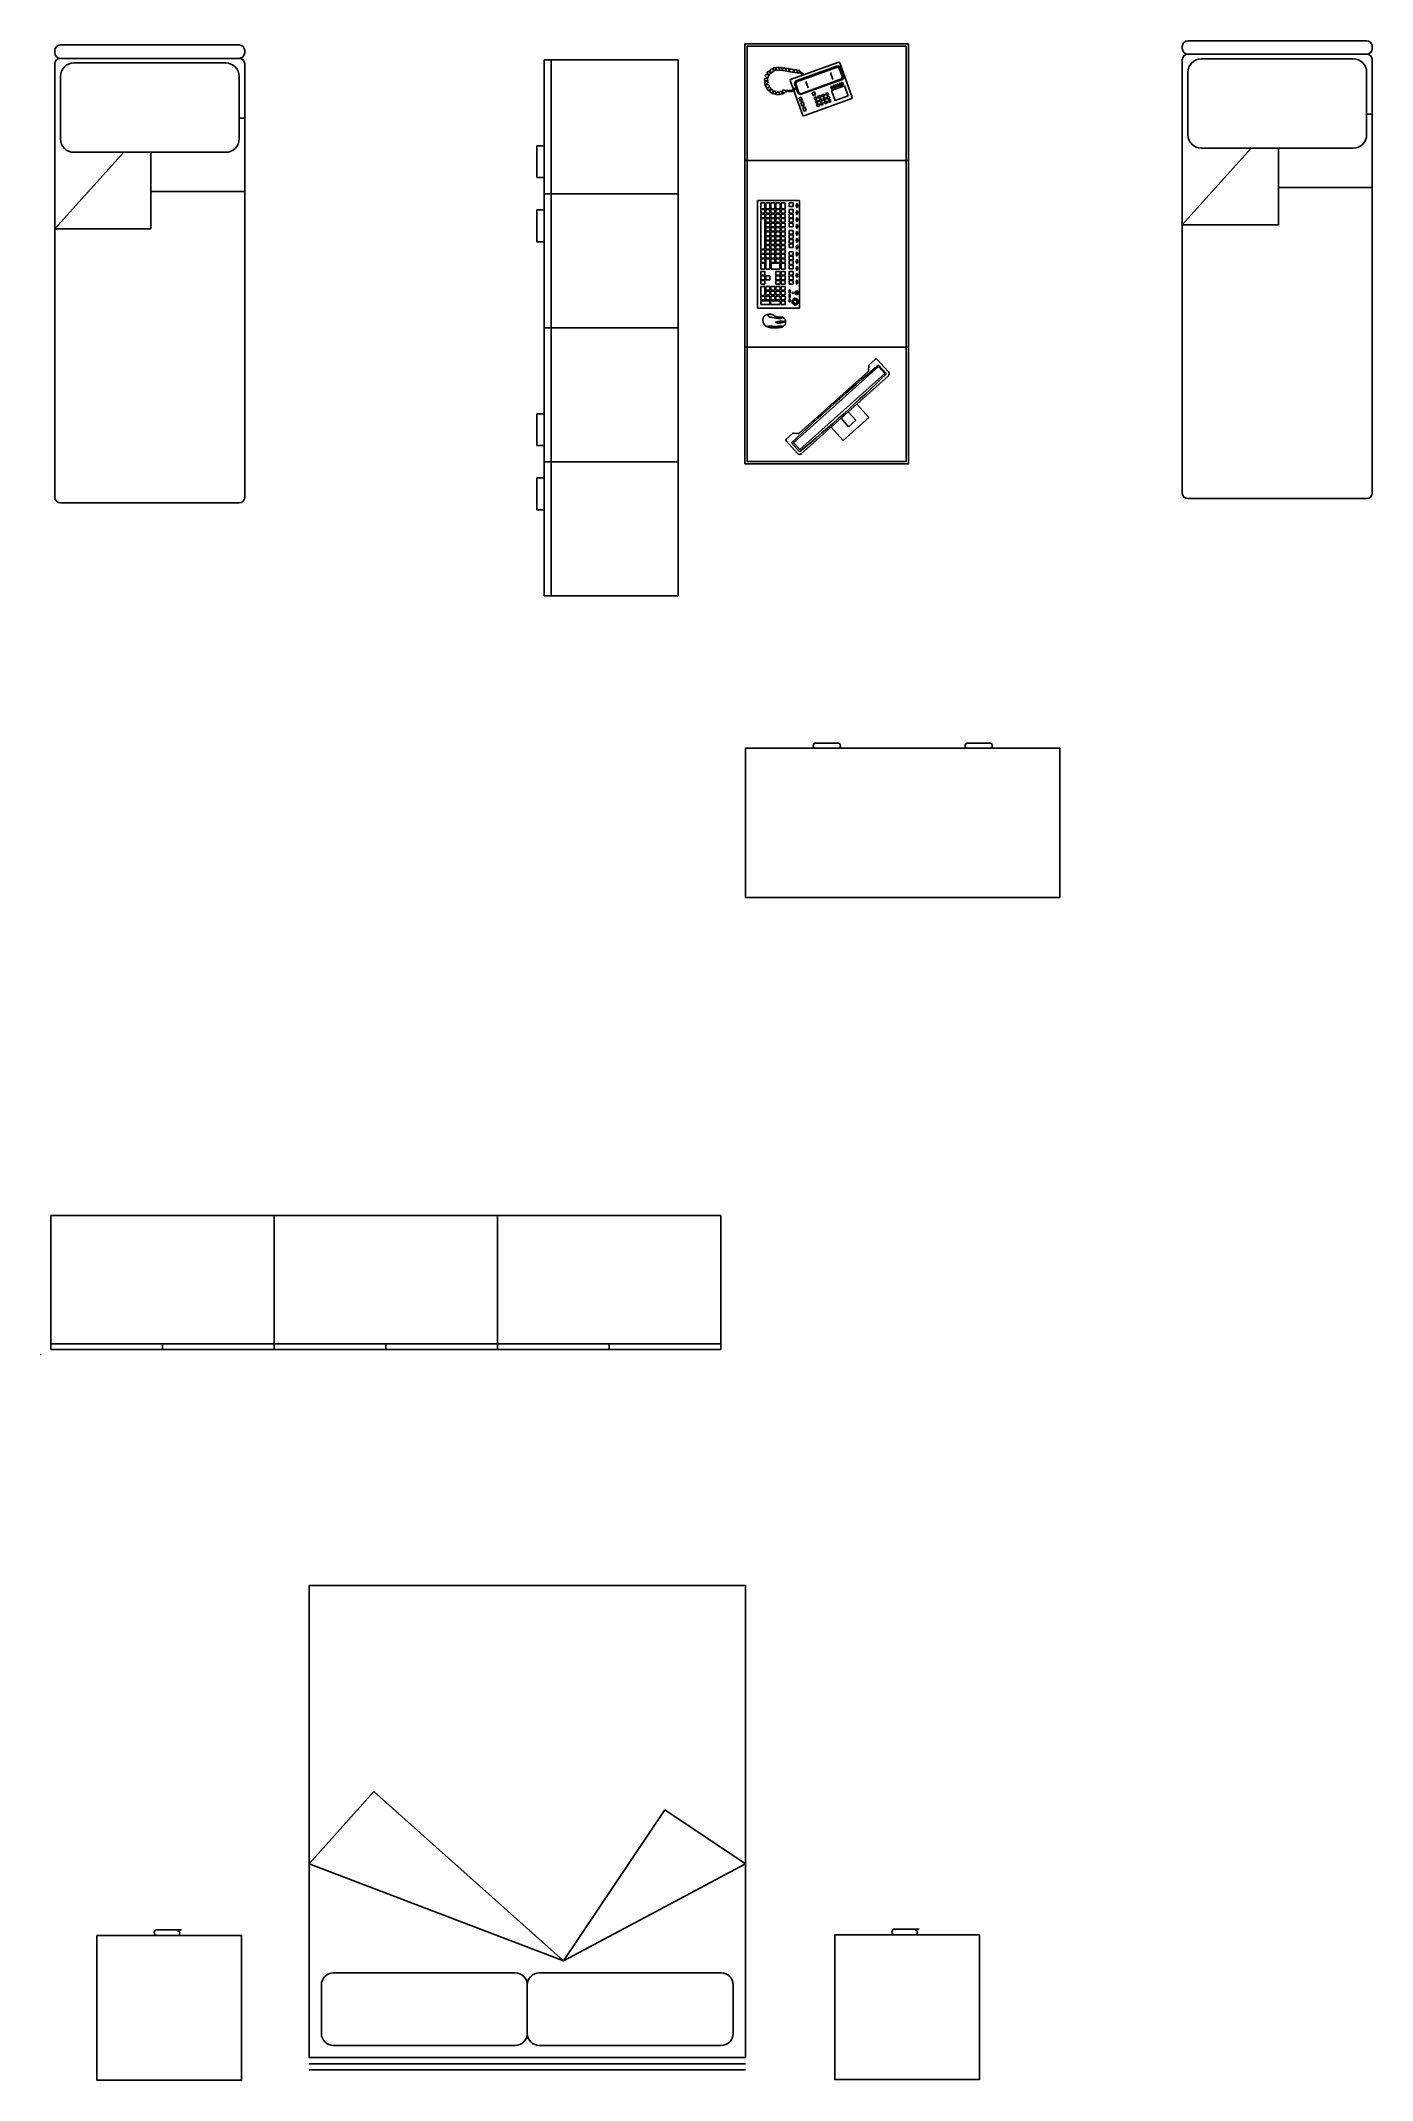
# Model space of a CAD drawing. Header units: centimetres. Extents: x 17625 to 18221, y 11227 to 12140.
import ezdxf

# ---------------------------------------------------------------- set-up
doc = ezdxf.new("R2010")
doc.units = ezdxf.units.CM
doc.header["$MEASUREMENT"] = 0
doc.layers.add('Layer1', color=6, linetype='Continuous')

# ---------------------------------------------------------------- blocks, each defined once
blk = doc.blocks.new('13')
for p, q in [((40, 0), (-40, 0)), ((-42.5, -2.5), (-42.5, -3.5)), ((-42.5, -202.5), (-42.5, -8.5)), ((40, -6), (-40, -6)), ((-34, -8.07), (34, -8.07)), ((42.5, -2.5), (42.5, -3.5)), ((42.5, -202.5), (42.5, -8.5)), ((-40, -42.07), (-40, -14.07)), ((40, -42.07), (40, -14.07)), ((40, -32.85), (42.5, -32.85)), ((-11.67, -48.07), (-42.5, -82.4)), ((-34, -48.07), (34, -48.07)), ((0.5, -48.07), (0.5, -82.4)), ((0.5, -65.63), (42.5, -65.63)), ((0.5, -65.63), (0.5, -65.63)), ((0.5, -65.63), (0.5, -65.63)), ((0.5, -65.63), (0.5, -65.63)), ((0.5, -65.63), (0.5, -65.63)), ((0.5, -65.63), (0.5, -65.63)), ((0.5, -65.63), (0.5, -65.63)), ((0.5, -65.63), (0.5, -65.63)), ((0.5, -65.63), (0.5, -65.63)), ((0.5, -65.63), (0.5, -65.63)), ((0.5, -65.63), (0.5, -65.63)), ((0.5, -65.63), (0.5, -65.63)), ((0.5, -65.63), (0.5, -65.63)), ((0.5, -65.63), (0.5, -65.63)), ((0.5, -65.63), (0.5, -65.63)), ((0.5, -65.63), (0.5, -65.63)), ((0.5, -65.63), (0.5, -65.63)), ((0.5, -65.63), (0.5, -65.63)), ((0.5, -65.63), (0.5, -65.63)), ((0.5, -65.63), (0.5, -65.63)), ((0.5, -65.63), (0.5, -65.63)), ((0.5, -65.63), (0.5, -65.63)), ((0.5, -65.63), (0.5, -65.63)), ((0.5, -65.63), (0.5, -65.63)), ((0.5, -65.63), (0.5, -65.63)), ((0.5, -65.63), (0.5, -65.63)), ((0.5, -65.63), (0.5, -65.63)), ((0.5, -65.63), (0.5, -65.63)), ((0.5, -65.63), (0.5, -65.63)), ((0.5, -65.63), (0.5, -65.63)), ((0.5, -65.63), (0.5, -65.63)), ((0.5, -65.63), (0.5, -65.63)), ((0.5, -65.63), (0.5, -65.63)), ((0.5, -65.63), (0.5, -65.63)), ((0.5, -65.63), (0.5, -65.63)), ((0.5, -65.63), (0.5, -65.63)), ((0.5, -65.63), (0.5, -65.63)), ((0.5, -65.63), (0.5, -65.63)), ((0.5, -65.63), (0.5, -65.63)), ((0.5, -65.63), (0.5, -65.63)), ((0.5, -65.63), (0.5, -65.63)), ((0.5, -65.63), (0.5, -65.63)), ((0.5, -65.63), (0.5, -65.63)), ((0.5, -65.63), (0.5, -65.63)), ((0.5, -65.63), (0.5, -65.63)), ((0.5, -65.63), (0.5, -65.63)), ((0.5, -65.63), (0.5, -65.63)), ((0.5, -65.63), (0.5, -65.63)), ((0.5, -65.63), (0.5, -65.63)), ((0.5, -65.63), (0.5, -65.63)), ((0.5, -65.63), (0.5, -65.63)), ((0.5, -65.63), (0.5, -65.63)), ((-42.5, -82.4), (0.5, -82.4)), ((40, -205), (-40, -205))]:
    blk.add_line(p, q)
for centre, radius, start, end in [((-40, -2.5), 2.5, 90, 180), ((40, -2.5), 2.5, 0, 90), ((-40, -3.5), 2.5, 180, 270), ((-40, -8.5), 2.5, 90, 180), ((-34, -14.07), 6, 90, 180), ((34, -14.07), 6, 0, 90), ((40, -3.5), 2.5, 270, 0), ((40, -8.5), 2.5, 0, 90), ((-34, -42.07), 6, 180, 270), ((34, -42.07), 6, 270, 0), ((0.5, -65.63), 0.00003, 0, 62.53417), ((0.5, -65.63), 0.00003, 62.53417, 180), ((0.5, -65.63), 0.00003, 180, 242.53417), ((0.5, -65.63), 0.00003, 242.53417, 0), ((0.5, -65.63), 0.00003, 242.53417, 0), ((0.5, -65.63), 0.00001, 180, 242.53417), ((0.5, -65.63), 0.00001, 242.53417, 0), ((0.5, -65.63), 0.00001, 0, 62.53417), ((0.5, -65.63), 0.00001, 62.53417, 180), ((0.5, -65.63), 0.00001, 242.53417, 0), ((0.5, -65.63), 0.00001, 180, 242.53417), ((0.5, -65.63), 0.00001, 242.53417, 0), ((0.5, -65.63), 0.00001, 180, 242.53417), ((0.5, -65.63), 0.00001, 242.53417, 0), ((0.5, -65.63), 0.00001, 0, 62.53417), ((0.5, -65.63), 0.00001, 0, 62.53417), ((0.5, -65.63), 0.00001, 0, 62.53417), ((0.5, -65.63), 0.00001, 62.53417, 180), ((0.5, -65.63), 0.00001, 0, 62.53417), ((0.5, -65.63), 0.00001, 62.53417, 180), ((0.5, -65.63), 0.00001, 90, 180), ((0.5, -65.63), 0.00001, 90, 180), ((0.5, -65.63), 0.00001, 0, 90), ((0.5, -65.63), 0.00001, 270, 0), ((0.5, -65.63), 0.00001, 180, 270), ((0.5, -65.63), 0.00001, 90, 180), ((0.5, -65.63), 0.00001, 0, 90), ((0.5, -65.63), 0.00001, 180, 270), ((0.5, -65.63), 0.00001, 270, 0), ((0.5, -65.63), 0.00001, 0, 90), ((0.5, -65.63), 0.00001, 270, 0), ((0.5, -65.63), 0.00001, 180, 270), ((0.5, -65.63), 0.00001, 90, 180), ((0.5, -65.63), 0.00001, 0, 90), ((0.5, -65.63), 0.00001, 90, 180), ((0.5, -65.63), 0.00001, 180, 270), ((0.5, -65.63), 0.00001, 270, 0), ((0.5, -65.63), 0.00001, 0, 90), ((-40, -202.5), 2.5, 180, 270), ((40, -202.5), 2.5, 270, 0)]:
    blk.add_arc(centre, radius, start, end)

msp = doc.modelspace()

# ---------------------------------------------------------------- hatches: boundary and pattern name
at = {"layer": 'Layer1'}
h = msp.add_hatch(color=256, dxfattribs=at)
edge = h.paths.add_edge_path()
edge.add_ellipse((17956.27, 12013.85), major_axis=(-0.767, -0.065), ratio=0.281582, start_angle=0, end_angle=360)

# ---------------------------------------------------------------- linework, layer by layer
for p, q in [((17910.51, 12131.33), (17850.51, 12131.33)), ((17850.51, 12131.33), (17850.51, 11891.33)), ((17910.51, 11891.33), (17910.51, 12131.33)), ((17950.55, 12121.17), (17949.78, 12120.24)), ((17968.66, 12118.73), (17967.61, 12121.63)), ((17979.74, 12122.44), (17978.62, 12125.54)), ((17940.32, 12086.21), (18013.49, 12086.21)), ((17850.51, 12071.33), (17910.51, 12071.33)), ((17964.8, 12068.23), (17945.99, 12068.23)), ((17945.99, 12068.23), (17945.99, 12020.14)), ((17949.24, 12067.23), (17947.43, 12067.23)), ((17947.43, 12067.23), (17947.43, 12064.56)), ((17947.43, 12064.56), (17949.24, 12064.56)), ((17949.24, 12064.22), (17947.43, 12064.22)), ((17947.43, 12064.22), (17947.43, 12062.55)), ((17947.43, 12062.55), (17949.24, 12062.55)), ((17949.24, 12064.56), (17949.24, 12067.23)), ((17949.24, 12062.55), (17949.24, 12064.22)), ((17951.5, 12067.23), (17949.7, 12067.23)), ((17949.7, 12067.23), (17949.7, 12064.56)), ((17949.7, 12064.56), (17951.5, 12064.56)), ((17951.5, 12064.22), (17949.7, 12064.22)), ((17949.7, 12064.22), (17949.7, 12062.55)), ((17949.7, 12062.55), (17951.5, 12062.55)), ((17951.5, 12064.56), (17951.5, 12067.23)), ((17951.5, 12062.55), (17951.5, 12064.22)), ((17953.77, 12067.23), (17951.96, 12067.23)), ((17951.96, 12067.23), (17951.96, 12064.56)), ((17951.96, 12064.56), (17953.77, 12064.56)), ((17953.77, 12064.22), (17951.96, 12064.22)), ((17951.96, 12064.22), (17951.96, 12062.55)), ((17951.96, 12062.55), (17953.77, 12062.55)), ((17953.77, 12064.56), (17953.77, 12067.23)), ((17953.77, 12062.55), (17953.77, 12064.22)), ((17956.03, 12067.23), (17954.22, 12067.23)), ((17954.22, 12067.23), (17954.22, 12064.56)), ((17954.22, 12064.56), (17956.03, 12064.56)), ((17956.03, 12064.22), (17954.22, 12064.22)), ((17954.22, 12064.22), (17954.22, 12062.55)), ((17954.22, 12062.55), (17956.03, 12062.55)), ((17956.03, 12064.56), (17956.03, 12067.23)), ((17956.03, 12062.55), (17956.03, 12064.22)), ((17958.29, 12067.23), (17956.48, 12067.23)), ((17956.48, 12067.23), (17956.48, 12064.56)), ((17956.48, 12064.56), (17958.29, 12064.56)), ((17958.29, 12064.22), (17956.48, 12064.22)), ((17956.48, 12064.22), (17956.48, 12062.55)), ((17956.48, 12062.55), (17958.29, 12062.55)), ((17958.29, 12064.56), (17958.29, 12067.23)), ((17958.29, 12062.55), (17958.29, 12064.22)), ((17961.91, 12067.23), (17960.1, 12067.23)), ((17960.1, 12067.23), (17960.1, 12065.56)), ((17960.1, 12065.56), (17961.91, 12065.56)), ((17961.91, 12064.22), (17960.1, 12064.22)), ((17960.1, 12064.22), (17960.1, 12062.55)), ((17960.1, 12062.55), (17961.91, 12062.55)), ((17961.91, 12065.56), (17961.91, 12067.23)), ((17961.91, 12062.55), (17961.91, 12064.22)), ((17964.8, 12020.14), (17964.8, 12068.23)), ((17949.24, 12062.22), (17947.43, 12062.22)), ((17947.43, 12062.22), (17947.43, 12060.55)), ((17947.43, 12060.55), (17949.24, 12060.55)), ((17949.24, 12060.21), (17947.43, 12060.21)), ((17947.43, 12060.21), (17947.43, 12046.52)), ((17949.24, 12060.55), (17949.24, 12062.22)), ((17949.24, 12046.52), (17949.24, 12060.21)), ((17951.5, 12062.22), (17949.7, 12062.22)), ((17949.7, 12062.22), (17949.7, 12060.55)), ((17949.7, 12060.55), (17951.5, 12060.55)), ((17951.5, 12060.21), (17949.7, 12060.21)), ((17949.7, 12060.21), (17949.7, 12058.54)), ((17949.7, 12058.54), (17951.5, 12058.54)), ((17951.5, 12058.21), (17949.7, 12058.21)), ((17949.7, 12058.21), (17949.7, 12056.54)), ((17949.7, 12056.54), (17951.5, 12056.54)), ((17951.5, 12056.21), (17949.7, 12056.21)), ((17949.7, 12056.21), (17949.7, 12054.54)), ((17949.7, 12054.54), (17951.5, 12054.54)), ((17951.5, 12054.2), (17949.7, 12054.2)), ((17949.7, 12054.2), (17949.7, 12052.53)), ((17951.5, 12060.55), (17951.5, 12062.22)), ((17951.5, 12058.54), (17951.5, 12060.21)), ((17951.5, 12056.54), (17951.5, 12058.21)), ((17951.5, 12054.54), (17951.5, 12056.21)), ((17951.5, 12052.53), (17951.5, 12054.2)), ((17953.77, 12062.22), (17951.96, 12062.22)), ((17951.96, 12062.22), (17951.96, 12060.55)), ((17951.96, 12060.55), (17953.77, 12060.55)), ((17953.77, 12060.21), (17951.96, 12060.21)), ((17951.96, 12060.21), (17951.96, 12058.54)), ((17951.96, 12058.54), (17953.77, 12058.54)), ((17953.77, 12058.21), (17951.96, 12058.21)), ((17951.96, 12058.21), (17951.96, 12056.54)), ((17951.96, 12056.54), (17953.77, 12056.54)), ((17953.77, 12056.21), (17951.96, 12056.21)), ((17951.96, 12056.21), (17951.96, 12054.54)), ((17951.96, 12054.54), (17953.77, 12054.54)), ((17953.77, 12054.2), (17951.96, 12054.2)), ((17951.96, 12054.2), (17951.96, 12052.53)), ((17953.77, 12060.55), (17953.77, 12062.22)), ((17953.77, 12058.54), (17953.77, 12060.21)), ((17953.77, 12056.54), (17953.77, 12058.21)), ((17953.77, 12054.54), (17953.77, 12056.21)), ((17953.77, 12052.53), (17953.77, 12054.2)), ((17956.03, 12062.22), (17954.22, 12062.22)), ((17954.22, 12062.22), (17954.22, 12060.55)), ((17954.22, 12060.55), (17956.03, 12060.55)), ((17956.03, 12060.21), (17954.22, 12060.21)), ((17954.22, 12060.21), (17954.22, 12058.54)), ((17954.22, 12058.54), (17956.03, 12058.54)), ((17956.03, 12058.21), (17954.22, 12058.21)), ((17954.22, 12058.21), (17954.22, 12056.54)), ((17954.22, 12056.54), (17956.03, 12056.54)), ((17956.03, 12056.21), (17954.22, 12056.21)), ((17954.22, 12056.21), (17954.22, 12054.54)), ((17954.22, 12054.54), (17956.03, 12054.54)), ((17956.03, 12054.2), (17954.22, 12054.2)), ((17954.22, 12054.2), (17954.22, 12052.53)), ((17956.03, 12060.55), (17956.03, 12062.22)), ((17956.03, 12058.54), (17956.03, 12060.21)), ((17956.03, 12056.54), (17956.03, 12058.21)), ((17956.03, 12054.54), (17956.03, 12056.21)), ((17956.03, 12052.53), (17956.03, 12054.2)), ((17958.29, 12062.22), (17956.48, 12062.22)), ((17956.48, 12062.22), (17956.48, 12060.55)), ((17956.48, 12060.55), (17958.29, 12060.55)), ((17958.29, 12060.21), (17956.48, 12060.21)), ((17956.48, 12060.21), (17956.48, 12058.54)), ((17956.48, 12058.54), (17958.29, 12058.54)), ((17958.29, 12058.21), (17956.48, 12058.21)), ((17956.48, 12058.21), (17956.48, 12056.54)), ((17956.48, 12056.54), (17958.29, 12056.54)), ((17958.29, 12056.21), (17956.48, 12056.21)), ((17956.48, 12056.21), (17956.48, 12054.54)), ((17956.48, 12054.54), (17958.29, 12054.54)), ((17958.29, 12054.2), (17956.48, 12054.2)), ((17956.48, 12054.2), (17956.48, 12052.53)), ((17958.29, 12060.55), (17958.29, 12062.22)), ((17958.29, 12058.54), (17958.29, 12060.21)), ((17958.29, 12056.54), (17958.29, 12058.21)), ((17958.29, 12054.54), (17958.29, 12056.21)), ((17958.29, 12052.53), (17958.29, 12054.2)), ((17961.91, 12062.22), (17960.1, 12062.22)), ((17960.1, 12062.22), (17960.1, 12060.55)), ((17960.1, 12060.55), (17961.91, 12060.55)), ((17961.91, 12060.21), (17960.1, 12060.21)), ((17960.1, 12060.21), (17960.1, 12058.54)), ((17960.1, 12058.54), (17961.91, 12058.54)), ((17961.91, 12058.21), (17960.1, 12058.21)), ((17960.1, 12058.21), (17960.1, 12056.54)), ((17960.1, 12056.54), (17961.91, 12056.54)), ((17961.91, 12054.87), (17960.1, 12054.87)), ((17960.1, 12054.87), (17960.1, 12053.2)), ((17961.91, 12060.55), (17961.91, 12062.22)), ((17961.91, 12058.54), (17961.91, 12060.21)), ((17961.91, 12056.54), (17961.91, 12058.21)), ((17961.91, 12053.2), (17961.91, 12054.87)), ((17947.43, 12046.52), (17949.24, 12046.52)), ((17949.24, 12046.19), (17947.43, 12046.19)), ((17947.43, 12046.19), (17947.43, 12044.52)), ((17947.43, 12044.52), (17949.24, 12044.52)), ((17949.24, 12044.19), (17947.43, 12044.19)), ((17947.43, 12044.19), (17947.43, 12042.52)), ((17949.24, 12044.52), (17949.24, 12046.19)), ((17949.24, 12042.52), (17949.24, 12044.19)), ((17949.7, 12052.53), (17951.5, 12052.53)), ((17951.5, 12052.2), (17949.7, 12052.2)), ((17949.7, 12052.2), (17949.7, 12050.53)), ((17949.7, 12050.53), (17951.5, 12050.53)), ((17951.5, 12050.2), (17949.7, 12050.2)), ((17949.7, 12050.2), (17949.7, 12048.53)), ((17949.7, 12048.53), (17951.5, 12048.53)), ((17951.5, 12048.19), (17949.7, 12048.19)), ((17949.7, 12048.19), (17949.7, 12046.52)), ((17949.7, 12046.52), (17951.5, 12046.52)), ((17951.5, 12046.19), (17949.7, 12046.19)), ((17949.7, 12046.19), (17949.7, 12044.52)), ((17949.7, 12044.52), (17951.5, 12044.52)), ((17951.5, 12044.19), (17949.7, 12044.19)), ((17949.7, 12044.19), (17949.7, 12042.52)), ((17951.5, 12050.53), (17951.5, 12052.2)), ((17951.5, 12048.53), (17951.5, 12050.2)), ((17951.5, 12046.52), (17951.5, 12048.19)), ((17951.5, 12044.52), (17951.5, 12046.19)), ((17951.5, 12042.52), (17951.5, 12044.19)), ((17951.96, 12052.53), (17953.77, 12052.53)), ((17953.77, 12052.2), (17951.96, 12052.2)), ((17951.96, 12052.2), (17951.96, 12050.53)), ((17951.96, 12050.53), (17953.77, 12050.53)), ((17953.77, 12050.2), (17951.96, 12050.2)), ((17951.96, 12050.2), (17951.96, 12048.53)), ((17951.96, 12048.53), (17953.77, 12048.53)), ((17953.77, 12048.19), (17951.96, 12048.19)), ((17951.96, 12048.19), (17951.96, 12046.52)), ((17951.96, 12046.52), (17953.77, 12046.52)), ((17953.77, 12046.19), (17951.96, 12046.19)), ((17951.96, 12046.19), (17951.96, 12044.52)), ((17951.96, 12044.52), (17953.77, 12044.52)), ((17953.77, 12044.19), (17951.96, 12044.19)), ((17951.96, 12044.19), (17951.96, 12042.52)), ((17953.77, 12050.53), (17953.77, 12052.2)), ((17953.77, 12048.53), (17953.77, 12050.2)), ((17953.77, 12046.52), (17953.77, 12048.19)), ((17953.77, 12044.52), (17953.77, 12046.19)), ((17953.77, 12042.52), (17953.77, 12044.19)), ((17954.22, 12052.53), (17956.03, 12052.53)), ((17956.03, 12052.2), (17954.22, 12052.2)), ((17954.22, 12052.2), (17954.22, 12050.53)), ((17954.22, 12050.53), (17956.03, 12050.53)), ((17956.03, 12050.2), (17954.22, 12050.2)), ((17954.22, 12050.2), (17954.22, 12048.53)), ((17954.22, 12048.53), (17956.03, 12048.53)), ((17956.03, 12048.19), (17954.22, 12048.19)), ((17954.22, 12048.19), (17954.22, 12046.52)), ((17954.22, 12046.52), (17956.03, 12046.52)), ((17956.03, 12046.19), (17954.22, 12046.19)), ((17954.22, 12046.19), (17954.22, 12044.52)), ((17954.22, 12044.52), (17956.03, 12044.52)), ((17956.03, 12044.19), (17954.22, 12044.19)), ((17954.22, 12044.19), (17954.22, 12042.52)), ((17956.03, 12050.53), (17956.03, 12052.2)), ((17956.03, 12048.53), (17956.03, 12050.2)), ((17956.03, 12046.52), (17956.03, 12048.19)), ((17956.03, 12044.52), (17956.03, 12046.19)), ((17956.03, 12042.52), (17956.03, 12044.19)), ((17956.48, 12052.53), (17958.29, 12052.53)), ((17958.29, 12052.2), (17956.48, 12052.2)), ((17956.48, 12052.2), (17956.48, 12050.53)), ((17956.48, 12050.53), (17958.29, 12050.53)), ((17958.29, 12050.2), (17956.48, 12050.2)), ((17956.48, 12050.2), (17956.48, 12048.53)), ((17956.48, 12048.53), (17958.29, 12048.53)), ((17958.29, 12048.19), (17956.48, 12048.19)), ((17956.48, 12048.19), (17956.48, 12046.52)), ((17956.48, 12046.52), (17958.29, 12046.52)), ((17958.29, 12046.19), (17956.48, 12046.19)), ((17956.48, 12046.19), (17956.48, 12044.52)), ((17956.48, 12044.52), (17958.29, 12044.52)), ((17958.29, 12044.19), (17956.48, 12044.19)), ((17956.48, 12044.19), (17956.48, 12042.52)), ((17958.29, 12050.53), (17958.29, 12052.2)), ((17958.29, 12048.53), (17958.29, 12050.2)), ((17958.29, 12046.52), (17958.29, 12048.19)), ((17958.29, 12044.52), (17958.29, 12046.19)), ((17958.29, 12042.52), (17958.29, 12044.19)), ((17960.1, 12053.2), (17961.91, 12053.2)), ((17961.91, 12052.87), (17960.1, 12052.87)), ((17960.1, 12052.87), (17960.1, 12051.2)), ((17960.1, 12051.2), (17961.91, 12051.2)), ((17961.91, 12050.86), (17960.1, 12050.86)), ((17960.1, 12050.86), (17960.1, 12049.19)), ((17960.1, 12049.19), (17961.91, 12049.19)), ((17961.91, 12048.86), (17960.1, 12048.86)), ((17960.1, 12048.86), (17960.1, 12047.19)), ((17960.1, 12047.19), (17961.91, 12047.19)), ((17961.91, 12045.35), (17960.1, 12045.35)), ((17960.1, 12045.35), (17960.1, 12043.69)), ((17961.91, 12051.2), (17961.91, 12052.87)), ((17961.91, 12049.19), (17961.91, 12050.86)), ((17961.91, 12047.19), (17961.91, 12048.86)), ((17961.91, 12043.69), (17961.91, 12045.35)), ((17947.43, 12042.52), (17949.24, 12042.52)), ((17949.24, 12042.18), (17947.43, 12042.18)), ((17947.43, 12042.18), (17947.43, 12040.51)), ((17947.43, 12040.51), (17949.24, 12040.51)), ((17949.24, 12040.18), (17947.43, 12040.18)), ((17947.43, 12040.18), (17947.43, 12037.51)), ((17947.43, 12037.51), (17949.24, 12037.51)), ((17949.24, 12036.51), (17947.43, 12036.51)), ((17947.43, 12036.51), (17947.43, 12034.84)), ((17949.24, 12040.51), (17949.24, 12042.18)), ((17949.24, 12037.51), (17949.24, 12040.18)), ((17949.24, 12034.84), (17949.24, 12036.51)), ((17949.7, 12042.52), (17951.5, 12042.52)), ((17951.53, 12042.18), (17949.73, 12042.18)), ((17949.73, 12042.18), (17949.73, 12037.51)), ((17949.73, 12037.51), (17951.53, 12037.51)), ((17951.53, 12037.51), (17951.53, 12042.18)), ((17951.96, 12042.52), (17953.77, 12042.52)), ((17953.77, 12042.18), (17951.96, 12042.18)), ((17951.96, 12042.18), (17951.96, 12040.51)), ((17951.96, 12040.51), (17953.77, 12040.51)), ((17956, 12040.18), (17952.02, 12040.18)), ((17952.02, 12040.18), (17952.02, 12037.51)), ((17952.02, 12037.51), (17956, 12037.51)), ((17953.77, 12040.51), (17953.77, 12042.18)), ((17954.22, 12042.52), (17956.03, 12042.52)), ((17956.03, 12042.18), (17954.22, 12042.18)), ((17954.22, 12042.18), (17954.22, 12040.51)), ((17954.22, 12040.51), (17956.03, 12040.51)), ((17956.03, 12036.51), (17954.22, 12036.51)), ((17954.22, 12036.51), (17954.22, 12034.84)), ((17956, 12037.51), (17956, 12040.18)), ((17956.03, 12040.51), (17956.03, 12042.18)), ((17956.03, 12034.84), (17956.03, 12036.51)), ((17956.48, 12042.52), (17958.29, 12042.52)), ((17958.29, 12042.18), (17956.48, 12042.18)), ((17956.48, 12042.18), (17956.48, 12040.51)), ((17956.48, 12040.51), (17958.29, 12040.51)), ((17958.29, 12040.18), (17956.48, 12040.18)), ((17956.48, 12040.18), (17956.48, 12037.51)), ((17956.48, 12037.51), (17958.29, 12037.51)), ((17958.29, 12036.51), (17956.48, 12036.51)), ((17956.48, 12036.51), (17956.48, 12034.84)), ((17958.29, 12040.51), (17958.29, 12042.18)), ((17958.29, 12037.51), (17958.29, 12040.18)), ((17958.29, 12034.84), (17958.29, 12036.51)), ((17960.1, 12043.69), (17961.91, 12043.69)), ((17961.91, 12043.35), (17960.1, 12043.35)), ((17960.1, 12043.35), (17960.1, 12041.68)), ((17960.1, 12041.68), (17961.91, 12041.68)), ((17961.91, 12041.35), (17960.1, 12041.35)), ((17960.1, 12041.35), (17960.1, 12039.68)), ((17960.1, 12039.68), (17961.91, 12039.68)), ((17961.91, 12039.34), (17960.1, 12039.34)), ((17960.1, 12039.34), (17960.1, 12037.67)), ((17960.1, 12037.67), (17961.91, 12037.67)), ((17961.91, 12036.51), (17960.1, 12036.51)), ((17960.1, 12036.51), (17960.1, 12034.84)), ((17961.91, 12041.68), (17961.91, 12043.35)), ((17961.91, 12039.68), (17961.91, 12041.35)), ((17961.91, 12037.67), (17961.91, 12039.34)), ((17961.91, 12034.84), (17961.91, 12036.51)), ((17947.43, 12034.84), (17949.24, 12034.84)), ((17949.24, 12034.5), (17947.43, 12034.5)), ((17947.43, 12034.5), (17947.43, 12032.83)), ((17947.43, 12032.83), (17949.24, 12032.83)), ((17949.24, 12032.5), (17947.43, 12032.5)), ((17947.43, 12032.5), (17947.43, 12030.83)), ((17947.43, 12030.83), (17949.24, 12030.83)), ((17949.24, 12029.83), (17947.43, 12029.83)), ((17947.43, 12029.83), (17947.43, 12025.82)), ((17949.24, 12032.83), (17949.24, 12034.5)), ((17949.24, 12030.83), (17949.24, 12032.5)), ((17949.24, 12025.82), (17949.24, 12029.83)), ((17951.5, 12034.5), (17949.7, 12034.5)), ((17949.7, 12034.5), (17949.7, 12032.83)), ((17949.7, 12032.83), (17951.5, 12032.83)), ((17951.5, 12029.83), (17949.7, 12029.83)), ((17949.7, 12029.83), (17949.7, 12028.16)), ((17949.7, 12028.16), (17951.5, 12028.16)), ((17951.5, 12027.66), (17949.7, 12027.66)), ((17949.7, 12027.66), (17949.7, 12025.99)), ((17949.7, 12025.99), (17951.5, 12025.99)), ((17951.5, 12032.83), (17951.5, 12034.5)), ((17951.5, 12028.16), (17951.5, 12029.83)), ((17951.5, 12025.99), (17951.5, 12027.66)), ((17953.77, 12029.83), (17951.96, 12029.83)), ((17951.96, 12029.83), (17951.96, 12028.16)), ((17951.96, 12028.16), (17953.77, 12028.16)), ((17953.77, 12027.66), (17951.96, 12027.66)), ((17951.96, 12027.66), (17951.96, 12025.99)), ((17951.96, 12025.99), (17953.77, 12025.99)), ((17953.77, 12028.16), (17953.77, 12029.83)), ((17953.77, 12025.99), (17953.77, 12027.66)), ((17954.22, 12034.84), (17956.03, 12034.84)), ((17956.03, 12034.5), (17954.22, 12034.5)), ((17954.22, 12034.5), (17954.22, 12032.83)), ((17954.22, 12032.83), (17956.03, 12032.83)), ((17956.03, 12032.5), (17954.22, 12032.5)), ((17954.22, 12032.5), (17954.22, 12030.83)), ((17954.22, 12030.83), (17956.03, 12030.83)), ((17956.03, 12029.83), (17954.22, 12029.83)), ((17954.22, 12029.83), (17954.22, 12028.16)), ((17954.22, 12028.16), (17956.03, 12028.16)), ((17956.03, 12027.66), (17954.22, 12027.66)), ((17954.22, 12027.66), (17954.22, 12025.99)), ((17954.22, 12025.99), (17956.03, 12025.99)), ((17956.03, 12032.83), (17956.03, 12034.5)), ((17956.03, 12030.83), (17956.03, 12032.5)), ((17956.03, 12028.16), (17956.03, 12029.83)), ((17956.03, 12025.99), (17956.03, 12027.66)), ((17956.48, 12034.84), (17958.29, 12034.84)), ((17958.29, 12034.5), (17956.48, 12034.5)), ((17956.48, 12034.5), (17956.48, 12032.83)), ((17956.48, 12032.83), (17958.29, 12032.83)), ((17958.29, 12032.5), (17956.48, 12032.5)), ((17956.48, 12032.5), (17956.48, 12030.83)), ((17956.48, 12030.83), (17958.29, 12030.83)), ((17958.29, 12029.83), (17956.48, 12029.83)), ((17956.48, 12029.83), (17956.48, 12028.16)), ((17956.48, 12028.16), (17958.29, 12028.16)), ((17958.29, 12027.66), (17956.48, 12027.66)), ((17956.48, 12027.66), (17956.48, 12025.99)), ((17956.48, 12025.99), (17958.29, 12025.99)), ((17958.29, 12032.83), (17958.29, 12034.5)), ((17958.29, 12030.83), (17958.29, 12032.5)), ((17958.29, 12028.16), (17958.29, 12029.83)), ((17958.29, 12025.99), (17958.29, 12027.66)), ((17960.1, 12034.84), (17961.91, 12034.84)), ((17961.91, 12034.5), (17960.1, 12034.5)), ((17960.1, 12034.5), (17960.1, 12032.83)), ((17960.1, 12032.83), (17961.91, 12032.83)), ((17961.91, 12032.5), (17960.1, 12032.5)), ((17960.1, 12032.5), (17960.1, 12030.83)), ((17960.1, 12030.83), (17961.91, 12030.83)), ((17960.56, 12028.26), (17960.2, 12028.26)), ((17960.2, 12028.26), (17960.2, 12026.93)), ((17960.2, 12026.93), (17960.56, 12026.93)), ((17960.56, 12026.26), (17960.2, 12026.26)), ((17960.2, 12026.26), (17960.2, 12024.92)), ((17960.56, 12026.93), (17960.56, 12028.26)), ((17960.56, 12024.92), (17960.56, 12026.26)), ((17961.91, 12032.83), (17961.91, 12034.5)), ((17961.91, 12030.83), (17961.91, 12032.5)), ((17962.71, 12027.04), (17963.13, 12027.75)), ((17962.71, 12026.9), (17963.13, 12026.2)), ((17963.39, 12027.68), (17963.39, 12026.27)), ((17963.63, 12027.67), (17963.63, 12026.26)), ((17964.31, 12027.03), (17963.89, 12027.74)), ((17964.31, 12026.89), (17963.89, 12026.19)), ((17945.99, 12020.14), (17964.8, 12020.14)), ((17947.43, 12025.82), (17949.24, 12025.82)), ((17949.24, 12025.49), (17947.43, 12025.49)), ((17947.43, 12025.49), (17947.43, 12023.82)), ((17947.43, 12023.82), (17949.24, 12023.82)), ((17951.41, 12023.32), (17947.43, 12023.32)), ((17947.43, 12023.32), (17947.43, 12021.65)), ((17947.43, 12021.65), (17951.41, 12021.65)), ((17949.24, 12023.82), (17949.24, 12025.49)), ((17951.5, 12025.49), (17949.7, 12025.49)), ((17949.7, 12025.49), (17949.7, 12023.82)), ((17949.7, 12023.82), (17951.5, 12023.82)), ((17951.41, 12021.65), (17951.41, 12023.32)), ((17951.5, 12023.82), (17951.5, 12025.49)), ((17956.03, 12023.32), (17951.78, 12023.32)), ((17951.78, 12023.32), (17951.78, 12021.65)), ((17951.78, 12021.65), (17956.03, 12021.65)), ((17953.77, 12025.49), (17951.96, 12025.49)), ((17951.96, 12025.49), (17951.96, 12023.82)), ((17951.96, 12023.82), (17953.77, 12023.82)), ((17953.77, 12023.82), (17953.77, 12025.49)), ((17956.03, 12025.49), (17954.22, 12025.49)), ((17954.22, 12025.49), (17954.22, 12023.82)), ((17954.22, 12023.82), (17956.03, 12023.82)), ((17956.03, 12023.82), (17956.03, 12025.49)), ((17956.03, 12021.65), (17956.03, 12023.32)), ((17958.29, 12025.49), (17956.48, 12025.49)), ((17956.48, 12025.49), (17956.48, 12023.82)), ((17956.48, 12023.82), (17958.29, 12023.82)), ((17958.29, 12023.32), (17956.48, 12023.32)), ((17956.48, 12023.32), (17956.48, 12021.65)), ((17956.48, 12021.65), (17958.29, 12021.65)), ((17958.29, 12023.82), (17958.29, 12025.49)), ((17958.29, 12021.65), (17958.29, 12023.32)), ((17960.2, 12024.92), (17960.56, 12024.92)), ((17960.56, 12024.25), (17960.2, 12024.25)), ((17960.2, 12024.25), (17960.2, 12022.92)), ((17960.2, 12022.92), (17960.56, 12022.92)), ((17960.56, 12022.92), (17960.56, 12024.25)), ((17961.69, 12023.82), (17961.68, 12023.82)), ((17961.69, 12022.17), (17961.68, 12022.17)), ((17962, 12021.84), (17962, 12021.83)), ((17963.66, 12021.84), (17963.66, 12021.83)), ((17964.01, 12023.83), (17964.02, 12023.83)), ((17964.01, 12022.17), (17964.02, 12022.17)), ((17850.51, 12011.33), (17910.51, 12011.33)), ((17940.32, 12002.58), (18013.49, 12002.58)), ((17964.58, 11964.14), (17995.45, 11991.78)), ((17995.76, 11994.3), (17995.63, 11992.16)), ((17998.76, 11997.2), (17995.94, 11994.68)), ((18004.6, 11991.51), (17999.54, 11997.16)), ((17961.64, 11963.97), (17958.82, 11961.45)), ((17962.04, 11964.11), (17964.19, 11964)), ((17958.78, 11960.67), (17963.83, 11955)), ((17850.51, 11951.33), (17910.51, 11951.33)), ((17850.51, 11891.33), (17910.51, 11891.33)), ((17972.05, 11825.35), (17981.87, 11825.35)), ((18049.85, 11825.35), (18040.02, 11825.35)), ((17972.05, 11823.01), (17981.87, 11823.01)), ((18049.85, 11823.01), (18040.02, 11823.01)), ((17629.58, 11613.87), (17929.58, 11613.87)), ((17629.58, 11553.87), (17629.58, 11613.87)), ((17729.58, 11553.87), (17729.58, 11613.87)), ((17829.58, 11553.87), (17829.58, 11613.87)), ((17929.58, 11553.87), (17929.58, 11613.87)), ((17625.14, 11551.52), (17625.14, 11551.52)), ((17625.14, 11551.52), (17625.14, 11551.52)), ((17625.14, 11551.52), (17625.14, 11551.52)), ((17625.14, 11551.52), (17625.14, 11551.52)), ((17625.14, 11551.52), (17625.14, 11551.52)), ((17625.14, 11551.52), (17625.14, 11551.52)), ((17625.14, 11551.52), (17625.14, 11551.52)), ((17625.14, 11551.52), (17625.14, 11551.52)), ((17625.14, 11551.52), (17625.14, 11551.52)), ((17625.14, 11551.52), (17625.14, 11551.52)), ((17625.14, 11551.52), (17625.14, 11551.52)), ((17625.14, 11551.52), (17625.14, 11551.52)), ((17625.14, 11551.52), (17625.14, 11551.52)), ((17625.14, 11551.52), (17625.14, 11551.52)), ((17625.14, 11551.52), (17625.14, 11551.52)), ((17625.14, 11551.52), (17625.14, 11551.52)), ((17625.14, 11551.52), (17625.14, 11551.52)), ((17625.14, 11551.52), (17625.14, 11551.52)), ((17625.14, 11551.52), (17625.14, 11551.52)), ((17625.14, 11551.52), (17625.14, 11551.52)), ((17625.14, 11551.52), (17625.14, 11551.52)), ((17625.14, 11551.52), (17625.14, 11551.52)), ((17625.14, 11551.52), (17625.14, 11551.52)), ((17625.14, 11551.52), (17625.14, 11551.52)), ((17625.14, 11551.52), (17625.14, 11551.52)), ((17625.14, 11551.52), (17625.14, 11551.52)), ((17625.14, 11551.52), (17625.14, 11551.52)), ((17625.14, 11551.52), (17625.14, 11551.52)), ((17625.14, 11551.52), (17625.14, 11551.52)), ((17625.14, 11551.52), (17625.14, 11551.52)), ((17625.14, 11551.52), (17625.14, 11551.52)), ((17625.14, 11551.52), (17625.14, 11551.52)), ((17625.14, 11551.52), (17625.14, 11551.52)), ((17625.14, 11551.52), (17625.14, 11551.52)), ((17625.14, 11551.52), (17625.14, 11551.52)), ((17625.14, 11551.52), (17625.14, 11551.52)), ((17625.14, 11551.52), (17625.14, 11551.52)), ((17625.14, 11551.52), (17625.14, 11551.52)), ((17625.14, 11551.52), (17625.14, 11551.52)), ((17625.14, 11551.52), (17625.14, 11551.52)), ((17625.14, 11551.52), (17625.14, 11551.52)), ((17625.14, 11551.52), (17625.14, 11551.52)), ((17625.14, 11551.52), (17625.14, 11551.52)), ((17625.14, 11551.52), (17625.14, 11551.52)), ((17625.14, 11551.52), (17625.14, 11551.52)), ((17625.14, 11551.52), (17625.14, 11551.52)), ((17625.14, 11551.52), (17625.14, 11551.52)), ((17625.14, 11551.52), (17625.14, 11551.52)), ((17625.14, 11551.52), (17625.14, 11551.52)), ((17625.14, 11551.52), (17625.14, 11551.52)), ((17625.14, 11551.52), (17625.14, 11551.52)), ((17629.58, 11556.37), (17629.58, 11556.37)), ((17629.58, 11556.37), (17629.58, 11556.37)), ((17629.58, 11556.37), (17629.58, 11556.37)), ((17629.58, 11556.37), (17629.58, 11556.37)), ((17629.58, 11556.37), (17629.58, 11556.37)), ((17629.58, 11556.37), (17629.58, 11556.37)), ((17629.58, 11556.37), (17629.58, 11556.37)), ((17629.58, 11556.37), (17629.58, 11556.37)), ((17629.58, 11556.37), (17629.58, 11556.37)), ((17629.58, 11556.37), (17629.58, 11556.37)), ((17629.58, 11556.37), (17629.58, 11556.37)), ((17629.58, 11556.37), (17629.58, 11556.37)), ((17629.58, 11556.37), (17629.58, 11556.37)), ((17629.58, 11556.37), (17629.58, 11556.37)), ((17629.58, 11556.37), (17629.58, 11556.37)), ((17629.58, 11556.37), (17629.58, 11556.37)), ((17629.58, 11556.37), (17629.58, 11556.37)), ((17629.58, 11556.37), (17629.58, 11556.37)), ((17629.58, 11556.37), (17629.58, 11556.37)), ((17629.58, 11556.37), (17629.58, 11556.37)), ((17629.58, 11556.37), (17629.58, 11556.37)), ((17629.58, 11556.37), (17629.58, 11556.37)), ((17629.58, 11556.37), (17629.58, 11556.37)), ((17629.58, 11556.37), (17629.58, 11556.37)), ((17629.58, 11556.37), (17629.58, 11556.37)), ((17629.58, 11556.37), (17629.58, 11556.37)), ((17629.58, 11556.37), (17629.58, 11556.37)), ((17629.58, 11556.37), (17629.58, 11556.37)), ((17629.58, 11556.37), (17629.58, 11556.37)), ((17629.58, 11556.37), (17629.58, 11556.37)), ((17629.58, 11556.37), (17629.58, 11556.37)), ((17629.58, 11556.37), (17629.58, 11556.37)), ((17629.58, 11556.37), (17629.58, 11556.37)), ((17629.58, 11556.37), (17629.58, 11556.37)), ((17629.58, 11556.37), (17629.58, 11556.37)), ((17629.58, 11556.37), (17629.58, 11556.37)), ((17629.58, 11556.37), (17629.58, 11556.37)), ((17629.58, 11556.37), (17629.58, 11556.37)), ((17629.58, 11556.37), (17629.58, 11556.37)), ((17629.58, 11556.37), (17629.58, 11556.37)), ((17629.58, 11556.37), (17629.58, 11556.37)), ((17629.58, 11556.37), (17629.58, 11556.37)), ((17629.58, 11556.37), (17629.58, 11556.37)), ((17629.58, 11556.37), (17629.58, 11556.37)), ((17629.58, 11556.37), (17629.58, 11556.37)), ((17629.58, 11556.37), (17629.58, 11556.37)), ((17629.58, 11556.37), (17629.58, 11556.37)), ((17629.58, 11556.37), (17629.58, 11556.37)), ((17629.58, 11556.37), (17629.58, 11556.37)), ((17629.58, 11556.37), (17629.58, 11556.37)), ((17629.58, 11556.37), (17629.58, 11556.37)), ((17629.58, 11556.37), (17929.58, 11556.37)), ((17629.58, 11553.87), (17929.58, 11553.87)), ((17679.58, 11553.87), (17679.58, 11556.37)), ((17779.58, 11553.87), (17779.58, 11556.37)), ((17879.58, 11553.87), (17879.58, 11556.37)), ((17745.31, 11448.24), (17940.51, 11448.24)), ((17745.31, 11236.77), (17745.31, 11448.24)), ((17940.51, 11448.24), (17940.51, 11236.77)), ((17774.17, 11355.91), (17745.31, 11323.53)), ((17859.18, 11280.15), (17774.17, 11355.91)), ((17904.49, 11347.7), (17859.18, 11280.15)), ((17940.51, 11323.53), (17904.49, 11347.7)), ((17859.18, 11280.15), (17745.31, 11323.53)), ((17940.51, 11323.53), (17859.18, 11280.15)), ((17688.08, 11294.03), (17677.22, 11294.03)), ((17708.73, 11291.44), (17708.73, 11291.44)), ((17708.73, 11291.44), (17708.73, 11291.44)), ((17708.73, 11291.44), (17708.73, 11291.44)), ((17708.73, 11291.44), (17708.73, 11291.44)), ((17708.73, 11291.44), (17708.73, 11291.44)), ((17708.73, 11291.44), (17708.73, 11291.44)), ((17708.73, 11291.44), (17708.73, 11291.44)), ((17708.73, 11291.44), (17708.73, 11291.44)), ((17708.73, 11291.44), (17708.73, 11291.44)), ((17708.73, 11291.44), (17708.73, 11291.44)), ((17708.73, 11291.44), (17708.73, 11291.44)), ((17708.73, 11291.44), (17708.73, 11291.44)), ((17708.73, 11291.44), (17708.73, 11291.44)), ((17708.73, 11291.44), (17708.73, 11291.44)), ((17708.73, 11291.44), (17708.73, 11291.44)), ((17708.73, 11291.44), (17708.73, 11291.44)), ((17708.73, 11291.44), (17708.73, 11291.44)), ((17708.73, 11291.44), (17708.73, 11291.44)), ((17708.73, 11291.44), (17708.73, 11291.44)), ((17708.73, 11291.44), (17708.73, 11291.44)), ((17708.73, 11291.44), (17708.73, 11291.44)), ((17708.73, 11291.44), (17708.73, 11291.44)), ((17708.73, 11291.44), (17708.73, 11291.44)), ((17708.73, 11291.44), (17708.73, 11291.44)), ((17708.73, 11291.44), (17708.73, 11291.44)), ((17708.73, 11291.44), (17708.73, 11291.44)), ((17708.73, 11291.44), (17708.73, 11291.44)), ((17708.73, 11291.44), (17708.73, 11291.44)), ((17708.73, 11291.44), (17708.73, 11291.44)), ((17708.73, 11291.44), (17708.73, 11291.44)), ((17708.73, 11291.44), (17708.73, 11291.44)), ((17708.73, 11291.44), (17708.73, 11291.44)), ((17708.73, 11291.44), (17708.73, 11291.44)), ((17708.73, 11291.44), (17708.73, 11291.44)), ((17708.73, 11291.44), (17708.73, 11291.44)), ((17708.73, 11291.44), (17708.73, 11291.44)), ((17708.73, 11291.44), (17708.73, 11291.44)), ((17708.73, 11291.44), (17708.73, 11291.44)), ((17708.73, 11291.44), (17708.73, 11291.44)), ((17708.73, 11291.44), (17708.73, 11291.44)), ((17708.73, 11291.44), (17708.73, 11291.44)), ((17708.73, 11291.44), (17708.73, 11291.44)), ((17708.73, 11291.44), (17708.73, 11291.44)), ((17708.73, 11291.44), (17708.73, 11291.44)), ((17708.73, 11291.44), (17708.73, 11291.44)), ((17708.73, 11291.44), (17708.73, 11291.44)), ((17708.73, 11291.44), (17708.73, 11291.44)), ((17708.73, 11291.44), (17708.73, 11291.44)), ((17708.73, 11291.44), (17708.73, 11291.44)), ((17708.73, 11291.44), (17708.73, 11291.44)), ((17708.73, 11291.44), (17708.73, 11291.44)), ((18018.31, 11294.34), (18007.45, 11294.34)), ((18038.97, 11291.74), (18038.97, 11291.74)), ((18038.97, 11291.74), (18038.97, 11291.74)), ((18038.97, 11291.74), (18038.97, 11291.74)), ((18038.97, 11291.74), (18038.97, 11291.74)), ((18038.97, 11291.74), (18038.97, 11291.74)), ((18038.97, 11291.74), (18038.97, 11291.74)), ((18038.97, 11291.74), (18038.97, 11291.74)), ((18038.97, 11291.74), (18038.97, 11291.74)), ((18038.97, 11291.74), (18038.97, 11291.74)), ((18038.97, 11291.74), (18038.97, 11291.74)), ((18038.97, 11291.74), (18038.97, 11291.74)), ((18038.97, 11291.74), (18038.97, 11291.74)), ((18038.97, 11291.74), (18038.97, 11291.74)), ((18038.97, 11291.74), (18038.97, 11291.74)), ((18038.97, 11291.74), (18038.97, 11291.74)), ((18038.97, 11291.74), (18038.97, 11291.74)), ((18038.97, 11291.74), (18038.97, 11291.74)), ((18038.97, 11291.74), (18038.97, 11291.74)), ((18038.97, 11291.74), (18038.97, 11291.74)), ((18038.97, 11291.74), (18038.97, 11291.74)), ((18038.97, 11291.74), (18038.97, 11291.74)), ((18038.97, 11291.74), (18038.97, 11291.74)), ((18038.97, 11291.74), (18038.97, 11291.74)), ((18038.97, 11291.74), (18038.97, 11291.74)), ((18038.97, 11291.74), (18038.97, 11291.74)), ((18038.97, 11291.74), (18038.97, 11291.74)), ((18038.97, 11291.74), (18038.97, 11291.74)), ((18038.97, 11291.74), (18038.97, 11291.74)), ((18038.97, 11291.74), (18038.97, 11291.74)), ((18038.97, 11291.74), (18038.97, 11291.74)), ((18038.97, 11291.74), (18038.97, 11291.74)), ((18038.97, 11291.74), (18038.97, 11291.74)), ((18038.97, 11291.74), (18038.97, 11291.74)), ((18038.97, 11291.74), (18038.97, 11291.74)), ((18038.97, 11291.74), (18038.97, 11291.74)), ((18038.97, 11291.74), (18038.97, 11291.74)), ((18038.97, 11291.74), (18038.97, 11291.74)), ((18038.97, 11291.74), (18038.97, 11291.74)), ((18038.97, 11291.74), (18038.97, 11291.74)), ((18038.97, 11291.74), (18038.97, 11291.74)), ((18038.97, 11291.74), (18038.97, 11291.74)), ((18038.97, 11291.74), (18038.97, 11291.74)), ((18038.97, 11291.74), (18038.97, 11291.74)), ((18038.97, 11291.74), (18038.97, 11291.74)), ((18038.97, 11291.74), (18038.97, 11291.74)), ((18038.97, 11291.74), (18038.97, 11291.74)), ((18038.97, 11291.74), (18038.97, 11291.74)), ((18038.97, 11291.74), (18038.97, 11291.74)), ((18038.97, 11291.74), (18038.97, 11291.74)), ((18038.97, 11291.74), (18038.97, 11291.74)), ((18038.97, 11291.74), (18038.97, 11291.74)), ((17750.73, 11247.62), (17750.73, 11269.31)), ((17837.49, 11274.73), (17756.16, 11274.73)), ((17842.91, 11269.31), (17842.91, 11247.62)), ((17929.67, 11274.73), (17848.34, 11274.73)), ((17935.09, 11269.31), (17935.09, 11247.62)), ((17837.49, 11242.2), (17756.16, 11242.2)), ((17929.67, 11242.2), (17848.34, 11242.2)), ((17940.51, 11236.77), (17745.31, 11236.77)), ((17940.51, 11234.06), (17745.31, 11234.06)), ((17745.31, 11231.35), (17940.51, 11231.35))]:
    msp.add_line(p, q, dxfattribs=at)
at = {"layer": 'Layer1', "linetype": 'Continuous'}
for p, q in [((17853.65, 11891.33), (17853.65, 12131.33)), ((17847.21, 12092.82), (17850.51, 12092.82)), ((17847.21, 12078.54), (17847.21, 12092.82)), ((17850.51, 12078.54), (17847.21, 12078.54)), ((17847.21, 12064.12), (17847.21, 12049.84)), ((17850.51, 12064.12), (17847.21, 12064.12)), ((17847.21, 12049.84), (17850.51, 12049.84)), ((17847.21, 11972.82), (17850.51, 11972.82)), ((17847.21, 11958.54), (17847.21, 11972.82)), ((17850.51, 11958.54), (17847.21, 11958.54)), ((17850.51, 11944.12), (17847.21, 11944.12)), ((17847.21, 11944.12), (17847.21, 11929.84)), ((17847.21, 11929.84), (17850.51, 11929.84))]:
    msp.add_line(p, q, dxfattribs=at)
at = {"layer": 'Layer1', "linetype": 'ByBlock'}
for p, q in [((17951.28, 12124.92), (17953.6, 12126.48)), ((17952.36, 12127.29), (17951.45, 12126.65)), ((17951.45, 12126.65), (17951.73, 12125.66)), ((17953.23, 12126.65), (17952.36, 12127.29)), ((17953.96, 12127.79), (17952.95, 12127.65)), ((17952.95, 12127.65), (17953.23, 12126.65)), ((17953.6, 12126.48), (17956.76, 12126.64)), ((17954.22, 12126.86), (17953.96, 12127.79)), ((17954.46, 12127.86), (17954.22, 12126.86)), ((17955.44, 12127.87), (17954.46, 12127.86)), ((17955.78, 12126.93), (17955.44, 12127.87)), ((17956, 12127.92), (17955.78, 12126.93)), ((17956.71, 12127.84), (17956, 12127.92)), ((17957.11, 12126.84), (17956.71, 12127.84)), ((17956.76, 12126.64), (17959.88, 12126.1)), ((17957.52, 12127.79), (17957.11, 12126.84)), ((17958.27, 12127.61), (17957.52, 12127.79)), ((17958.5, 12126.66), (17958.27, 12127.61)), ((17959.01, 12127.57), (17958.5, 12126.66)), ((17959.97, 12127.42), (17959.01, 12127.57)), ((17960.17, 12126.36), (17959.97, 12127.42)), ((17960.77, 12127.3), (17960.17, 12126.36)), ((17961.87, 12127.01), (17960.77, 12127.3)), ((17982.32, 12130.18), (17960.78, 12122.39)), ((17962.17, 12126.06), (17961.87, 12127.01)), ((17962.68, 12126.96), (17962.17, 12126.06)), ((17963.58, 12126.79), (17962.68, 12126.96)), ((17981.83, 12128.59), (17963.11, 12121.82)), ((17981.69, 12128.01), (17963.43, 12121.41)), ((17963.75, 12125.79), (17963.58, 12126.79)), ((17964.29, 12126.71), (17963.75, 12125.79)), ((17964.75, 12126.58), (17964.29, 12126.71)), ((17964.92, 12125.91), (17964.75, 12126.58)), ((17982.54, 12127.61), (17981.69, 12128.01)), ((17982.9, 12128.1), (17981.83, 12128.59)), ((17982.74, 12129.98), (17982.32, 12130.18)), ((17984.01, 12123.56), (17982.54, 12127.61)), ((17988.39, 12114.38), (17982.74, 12129.98)), ((17984.59, 12123.41), (17982.9, 12128.1)), ((17950.17, 12121.91), (17949.07, 12121.17)), ((17949.07, 12121.17), (17949.24, 12120.47)), ((17950.1, 12123.25), (17949.1, 12122.77)), ((17949.1, 12122.77), (17949.1, 12122.01)), ((17949.1, 12122.01), (17950.17, 12121.91)), ((17950.36, 12117.92), (17949.24, 12120.47)), ((17949.66, 12124.57), (17949.33, 12123.91)), ((17949.33, 12123.91), (17950.1, 12123.25)), ((17950.66, 12124.74), (17949.66, 12124.57)), ((17949.78, 12120.24), (17951.08, 12120.11)), ((17950.76, 12126.14), (17950.19, 12125.52)), ((17950.19, 12125.52), (17950.66, 12124.74)), ((17952.57, 12116.21), (17950.36, 12117.92)), ((17950.49, 12123.12), (17951.28, 12124.92)), ((17950.55, 12121.17), (17950.49, 12123.12)), ((17951.3, 12119.51), (17950.6, 12118.72)), ((17950.6, 12118.72), (17951.49, 12118.97)), ((17951.73, 12125.66), (17950.76, 12126.14)), ((17951.08, 12120.11), (17951.3, 12119.51)), ((17951.95, 12118.65), (17951.43, 12117.58)), ((17951.43, 12117.58), (17952.24, 12118.18)), ((17951.49, 12118.97), (17951.95, 12118.65)), ((17952.24, 12118.18), (17952.78, 12117.73)), ((17952.78, 12117.73), (17952.78, 12116.48)), ((17952.78, 12116.48), (17953.42, 12117.32)), ((17953.42, 12117.32), (17954.06, 12117.13)), ((17955.96, 12117.1), (17956.5, 12117.3)), ((17956.5, 12117.3), (17957.14, 12116.47)), ((17957.08, 12117.47), (17957.64, 12117.82)), ((17957.14, 12116.47), (17957.08, 12117.47)), ((17957.64, 12117.82), (17958.29, 12117.49)), ((17958.29, 12117.49), (17958.93, 12117.49)), ((17958.93, 12117.49), (17959.55, 12117.63)), ((17959.53, 12117.22), (17958.93, 12117.08)), ((17959.88, 12126.1), (17960.52, 12125.91)), ((17960.52, 12125.91), (17963.77, 12125.42)), ((17960.78, 12122.39), (17960.59, 12121.96)), ((17960.59, 12121.96), (17962.02, 12117.99)), ((17962.17, 12117.6), (17966.23, 12106.36)), ((17963.11, 12121.82), (17962.46, 12120.7)), ((17962.46, 12120.7), (17964.09, 12116.17)), ((17963.43, 12121.41), (17963.04, 12120.56)), ((17963.04, 12120.56), (17964.5, 12116.5)), ((17963.77, 12125.42), (17964.3, 12125.31)), ((17964.3, 12125.31), (17964.64, 12125.63)), ((17964.64, 12125.63), (17964.81, 12125.38)), ((17964.81, 12125.38), (17965.55, 12125.12)), ((17965.18, 12125.71), (17964.92, 12125.91)), ((17965.16, 12115.68), (17984.04, 12122.51)), ((17965.74, 12125.53), (17965.18, 12125.71)), ((17965.35, 12116.1), (17983.61, 12122.71)), ((17965.55, 12125.12), (17965.85, 12124.81)), ((17966.25, 12125.18), (17965.74, 12125.53)), ((17965.85, 12124.81), (17966.09, 12124.31)), ((17966.71, 12124.53), (17966.25, 12125.18)), ((17978.81, 12119.38), (17979.28, 12119.55)), ((17979.27, 12118.13), (17978.81, 12119.38)), ((17984.9, 12119.64), (17979.12, 12117.55)), ((17979.12, 12117.55), (17980.76, 12113.03)), ((17979.73, 12118.3), (17979.27, 12118.13)), ((17979.28, 12119.55), (17979.73, 12118.3)), ((17979.75, 12119.72), (17980.22, 12119.89)), ((17980.2, 12118.47), (17979.75, 12119.72)), ((17980.67, 12118.64), (17980.2, 12118.47)), ((17980.22, 12119.89), (17980.67, 12118.64)), ((17980.69, 12120.06), (17981.15, 12120.23)), ((17981.14, 12118.81), (17980.69, 12120.06)), ((17981.61, 12118.98), (17981.14, 12118.81)), ((17981.15, 12120.23), (17981.61, 12118.98)), ((17981.62, 12120.4), (17982.09, 12120.57)), ((17982.07, 12119.15), (17981.62, 12120.4)), ((17982.54, 12119.32), (17982.07, 12119.15)), ((17982.09, 12120.57), (17982.54, 12119.32)), ((17982.56, 12120.74), (17983.03, 12120.91)), ((17983.01, 12119.49), (17982.56, 12120.74)), ((17983.48, 12119.66), (17983.01, 12119.49)), ((17983.03, 12120.91), (17983.48, 12119.66)), ((17983.5, 12121.08), (17983.96, 12121.25)), ((17983.95, 12119.83), (17983.5, 12121.08)), ((17983.61, 12122.71), (17984.01, 12123.56)), ((17984.42, 12120), (17983.95, 12119.83)), ((17983.96, 12121.25), (17984.42, 12120)), ((17984.04, 12122.51), (17984.59, 12123.41)), ((17986.53, 12115.12), (17984.9, 12119.64)), ((17955.01, 12115.54), (17952.57, 12116.21)), ((17954.06, 12117.13), (17954.23, 12116.13)), ((17954.23, 12116.13), (17954.79, 12116.98)), ((17954.79, 12116.98), (17955.39, 12117.01)), ((17957.24, 12116.09), (17955.01, 12115.54)), ((17955.39, 12117.01), (17955.81, 12116.17)), ((17955.81, 12116.17), (17955.96, 12117.1)), ((17957.78, 12116.28), (17957.24, 12116.09)), ((17958.06, 12116.76), (17957.78, 12116.28)), ((17958.35, 12116.6), (17958.06, 12116.76)), ((17958.56, 12116.94), (17958.35, 12116.6)), ((17958.93, 12117.08), (17958.56, 12116.94)), ((17964.09, 12116.17), (17965.16, 12115.68)), ((17964.5, 12116.5), (17965.35, 12116.1)), ((17964.61, 12114.24), (17965.55, 12114.58)), ((17965.18, 12112.68), (17964.61, 12114.24)), ((17966.11, 12113.02), (17965.18, 12112.68)), ((17965.4, 12112.06), (17966.34, 12112.4)), ((17965.97, 12110.5), (17965.4, 12112.06)), ((17965.55, 12114.58), (17966.11, 12113.02)), ((17966.91, 12110.84), (17965.97, 12110.5)), ((17966.19, 12109.88), (17967.13, 12110.21)), ((17966.76, 12108.32), (17966.19, 12109.88)), ((17966.34, 12112.4), (17966.91, 12110.84)), ((17966.66, 12106.16), (17988.19, 12113.95)), ((17967.7, 12108.65), (17966.76, 12108.32)), ((17967.13, 12110.21), (17967.7, 12108.65)), ((17971.42, 12116.89), (17970.49, 12116.55)), ((17970.49, 12116.55), (17970.94, 12115.3)), ((17970.94, 12115.3), (17971.88, 12115.64)), ((17972.21, 12114.7), (17971.28, 12114.36)), ((17971.28, 12114.36), (17971.62, 12113.43)), ((17971.88, 12115.64), (17971.42, 12116.89)), ((17971.62, 12113.43), (17972.55, 12113.76)), ((17972.78, 12113.14), (17971.84, 12112.8)), ((17971.84, 12112.8), (17972.18, 12111.87)), ((17972.18, 12111.87), (17973.12, 12112.2)), ((17972.55, 12113.76), (17972.21, 12114.7)), ((17973.34, 12111.58), (17972.41, 12111.24)), ((17972.41, 12111.24), (17972.75, 12110.3)), ((17972.75, 12110.3), (17973.68, 12110.64)), ((17973.12, 12112.2), (17972.78, 12113.14)), ((17973.93, 12115.32), (17972.99, 12114.98)), ((17972.99, 12114.98), (17973.33, 12114.05)), ((17973.33, 12114.05), (17974.27, 12114.39)), ((17973.68, 12110.64), (17973.34, 12111.58)), ((17974.5, 12113.76), (17973.56, 12113.42)), ((17973.56, 12113.42), (17973.9, 12112.49)), ((17973.9, 12112.49), (17974.83, 12112.82)), ((17974.27, 12114.39), (17973.93, 12115.32)), ((17975.06, 12112.2), (17974.12, 12111.86)), ((17974.12, 12111.86), (17974.46, 12110.93)), ((17974.46, 12110.93), (17975.4, 12111.26)), ((17974.83, 12112.82), (17974.5, 12113.76)), ((17975.65, 12115.94), (17974.71, 12115.6)), ((17974.71, 12115.6), (17975.05, 12114.67)), ((17975.05, 12114.67), (17975.99, 12115.01)), ((17975.4, 12111.26), (17975.06, 12112.2)), ((17976.21, 12114.38), (17975.28, 12114.04)), ((17975.28, 12114.04), (17975.61, 12113.11)), ((17975.61, 12113.11), (17976.55, 12113.45)), ((17975.99, 12115.01), (17975.65, 12115.94)), ((17976.78, 12112.82), (17975.84, 12112.48)), ((17975.84, 12112.48), (17976.18, 12111.55)), ((17976.18, 12111.55), (17977.11, 12111.89)), ((17976.55, 12113.45), (17976.21, 12114.38)), ((17977.36, 12116.56), (17976.43, 12116.23)), ((17976.43, 12116.23), (17976.77, 12115.29)), ((17976.77, 12115.29), (17977.7, 12115.63)), ((17977.11, 12111.89), (17976.78, 12112.82)), ((17977.93, 12115), (17976.99, 12114.66)), ((17976.99, 12114.66), (17977.33, 12113.73)), ((17977.33, 12113.73), (17978.27, 12114.07)), ((17977.7, 12115.63), (17977.36, 12116.56)), ((17978.49, 12113.44), (17977.56, 12113.1)), ((17977.56, 12113.1), (17977.9, 12112.17)), ((17977.9, 12112.17), (17978.83, 12112.51)), ((17978.27, 12114.07), (17977.93, 12115)), ((17978.83, 12112.51), (17978.49, 12113.44)), ((17980.76, 12113.03), (17986.53, 12115.12)), ((17988.19, 12113.95), (17988.39, 12114.38)), ((17966.23, 12106.36), (17966.66, 12106.16))]:
    msp.add_line(p, q, dxfattribs=at)
at = {"layer": 'Layer1'}
for points in [[(18013.49, 12138.48), (18013.49, 11950.32), (17940.32, 11950.32), (17940.32, 12138.48)], [(18012.45, 12137.43), (18012.45, 11951.36), (17941.36, 11951.36), (17941.36, 12137.43)], [(17964.85, 11956.76), (18002.89, 11990.81), (18000.13, 11993.89), (17962.1, 11959.83)], [(17986.73, 11966.99), (17989.95, 11969.87), (17986.54, 11973.67), (17983.33, 11970.79)], [(18081.26, 11823.01), (17940.63, 11823.01), (17940.63, 11756.21), (18081.26, 11756.21)], [(17715.03, 11291.44), (17650.26, 11291.44), (17650.26, 11226.67), (17715.03, 11226.67)], [(18045.27, 11291.74), (17980.5, 11291.74), (17980.5, 11226.97), (18045.27, 11226.97)]]:
    msp.add_lwpolyline(points, close=True, dxfattribs=at)
for points in [[(17965.54, 11954.86), (18004.54, 11989.79)], [(18003.66, 11990.64), (18000.08, 11994.63)], [(17978.89, 11966.82), (17984.23, 11960.85), (17995.72, 11971.14), (17990.38, 11977.11)], [(17961.18, 11959.8), (17964.75, 11955.81)]]:
    msp.add_lwpolyline(points, dxfattribs=at)
for centre, radius in [((17961.68, 12026.97), 0.27), ((17962.85, 12022.99), 0.829)]:
    msp.add_circle(centre, radius, dxfattribs=at)
for centre, radius, start, end in [((17962.83, 12026.97), 0.14, 149.55878, 210.44122), ((17963.25, 12027.68), 0.14, 0, 149.55878), ((17963.25, 12026.27), 0.14, 210.44122, 0), ((17963.77, 12027.67), 0.14, 30.44122, 180), ((17963.77, 12026.26), 0.14, 180, 329.55878), ((17964.19, 12026.96), 0.14, 329.55878, 30.44122), ((17962.94, 12022.99), 1.51, 146.69553, 213.30447), ((17962.94, 12022.99), 1.35, 149.77138, 210.22862), ((17961.69, 12023.72), 0.101, 329.77138, 90), ((17961.69, 12022.27), 0.101, 270, 30.22862), ((17962.1, 12021.84), 0.101, 59.77138, 180), ((17962.83, 12023.09), 1.51, 236.69553, 303.30447), ((17962.12, 12024.2), 0.101, 121.12356, 167.45524), ((17962.12, 12024.24), 0.101, 192.54476, 300.22862), ((17962.85, 12022.99), 1.51, 58.87644, 121.12356), ((17962.83, 12023.09), 1.35, 239.77138, 300.22862), ((17962.85, 12022.99), 1.35, 59.77138, 120.22862), ((17963.56, 12021.84), 0.101, 0, 120.22862), ((17963.57, 12024.24), 0.101, 239.77138, 347.45524), ((17963.57, 12024.2), 0.101, 12.54476, 58.87644), ((17964.01, 12023.73), 0.101, 90, 210.22862), ((17964.01, 12022.27), 0.101, 149.77138, 270), ((17962.76, 12023), 1.35, 329.77138, 30.22862), ((17962.76, 12023), 1.51, 326.69553, 33.30447), ((17954.14, 12013.71), 0.0773, 114.23698, 251.24781), ((17956.68, 12008.15), 6.19, 76.53957, 114.60388), ((17955.71, 12018.11), 4.75, 250.34975, 300.81291), ((17958.1, 12014.09), 0.0773, 300.81291, 76.53957), ((18613.41, 11270.53), 948.94, 130.26503, 133.41855), ((17559.29, 12447.77), 637.52, 309.49443, 314.18914), ((17995.08, 11992.19), 0.552, 311.84179, 356.62239), ((17996.31, 11994.27), 0.552, 131.84179, 176.62239), ((17999.13, 11996.79), 0.552, 41.84179, 131.84179), ((18003.7, 11990.68), 1.23, 309.95272, 42.41986), ((17962.01, 11963.56), 0.552, 87.06118, 131.84179), ((17964.21, 11964.55), 0.552, 267.06118, 311.84179), ((17964.21, 11964.55), 0.552, 267.06118, 311.84179), ((17959.19, 11961.03), 0.552, 131.84179, 221.68307), ((17964.75, 11955.81), 1.23, 221.26372, 313.73086), ((17972.05, 11824.18), 1.17, 90, 270), ((17981.87, 11824.18), 1.17, 270, 90), ((18040.02, 11824.18), 1.17, 90, 270), ((18049.85, 11824.18), 1.17, 270, 90), ((17625.14, 11551.52), 0.0000352, 90, 152.53417), ((17625.14, 11551.52), 0.0000352, 152.53417, 270), ((17625.14, 11551.52), 0.0000352, 270, 332.53417), ((17625.14, 11551.52), 0.0000352, 332.53417, 90), ((17625.14, 11551.52), 0.0000352, 332.53417, 90), ((17625.14, 11551.52), 0.0000117, 270, 332.53417), ((17625.14, 11551.52), 0.0000117, 332.53417, 90), ((17625.14, 11551.52), 0.0000117, 90, 152.53417), ((17625.14, 11551.52), 0.0000117, 152.53417, 270), ((17625.14, 11551.52), 0.0000117, 332.53417, 90), ((17625.14, 11551.52), 0.0000117, 270, 332.53417), ((17625.14, 11551.52), 0.0000117, 332.53417, 90), ((17625.14, 11551.52), 0.0000117, 270, 332.53417), ((17625.14, 11551.52), 0.0000117, 332.53417, 90), ((17625.14, 11551.52), 0.0000117, 90, 152.53417), ((17625.14, 11551.52), 0.0000117, 90, 152.53417), ((17625.14, 11551.52), 0.0000117, 90, 152.53417), ((17625.14, 11551.52), 0.0000117, 152.53417, 270), ((17625.14, 11551.52), 0.0000117, 90, 152.53417), ((17625.14, 11551.52), 0.0000117, 152.53417, 270), ((17625.14, 11551.52), 0.0000117, 180, 270), ((17625.14, 11551.52), 0.0000117, 180, 270), ((17625.14, 11551.52), 0.0000117, 90, 180), ((17625.14, 11551.52), 0.0000117, 0, 90), ((17625.14, 11551.52), 0.0000117, 270, 0), ((17625.14, 11551.52), 0.0000117, 180, 270), ((17625.14, 11551.52), 0.0000117, 90, 180), ((17625.14, 11551.52), 0.0000117, 270, 0), ((17625.14, 11551.52), 0.0000117, 0, 90), ((17625.14, 11551.52), 0.0000117, 90, 180), ((17625.14, 11551.52), 0.0000117, 0, 90), ((17625.14, 11551.52), 0.0000117, 270, 0), ((17625.14, 11551.52), 0.0000117, 180, 270), ((17625.14, 11551.52), 0.0000117, 90, 180), ((17625.14, 11551.52), 0.0000117, 180, 270), ((17625.14, 11551.52), 0.0000117, 270, 0), ((17625.14, 11551.52), 0.0000117, 0, 90), ((17625.14, 11551.52), 0.0000117, 90, 180), ((17629.58, 11556.37), 0.00001, 90, 180), ((17629.58, 11556.37), 0.00001, 0, 90), ((17629.58, 11556.37), 0.00001, 270, 0), ((17629.58, 11556.37), 0.00001, 180, 270), ((17629.58, 11556.37), 0.00001, 90, 180), ((17629.58, 11556.37), 0.00001, 180, 270), ((17629.58, 11556.37), 0.00001, 270, 0), ((17629.58, 11556.37), 0.00001, 0, 90), ((17629.58, 11556.37), 0.00001, 90, 180), ((17629.58, 11556.37), 0.00001, 0, 90), ((17629.58, 11556.37), 0.00001, 270, 0), ((17629.58, 11556.37), 0.00001, 90, 180), ((17629.58, 11556.37), 0.00001, 180, 270), ((17629.58, 11556.37), 0.00001, 270, 0), ((17629.58, 11556.37), 0.00001, 0, 90), ((17629.58, 11556.37), 0.00001, 90, 180), ((17629.58, 11556.37), 0.00001, 180, 270), ((17629.58, 11556.37), 0.00001, 180, 270), ((17629.58, 11556.37), 0.00001, 152.53417, 270), ((17629.58, 11556.37), 0.00001, 90, 152.53417), ((17629.58, 11556.37), 0.00001, 152.53417, 270), ((17629.58, 11556.37), 0.00001, 90, 152.53417), ((17629.58, 11556.37), 0.00001, 90, 152.53417), ((17629.58, 11556.37), 0.00001, 90, 152.53417), ((17629.58, 11556.37), 0.00001, 332.53417, 90), ((17629.58, 11556.37), 0.00001, 270, 332.53417), ((17629.58, 11556.37), 0.00001, 332.53417, 90), ((17629.58, 11556.37), 0.00001, 270, 332.53417), ((17629.58, 11556.37), 0.00001, 332.53417, 90), ((17629.58, 11556.37), 0.00001, 152.53417, 270), ((17629.58, 11556.37), 0.00001, 90, 152.53417), ((17629.58, 11556.37), 0.00001, 332.53417, 90), ((17629.58, 11556.37), 0.00001, 270, 332.53417), ((17629.58, 11556.37), 0.00003, 332.53417, 90), ((17629.58, 11556.37), 0.00003, 332.53417, 90), ((17629.58, 11556.37), 0.00003, 270, 332.53417), ((17629.58, 11556.37), 0.00003, 152.53417, 270), ((17629.58, 11556.37), 0.00003, 90, 152.53417), ((17677.22, 11292.74), 1.3, 90, 270), ((17686.27, 11292.52), 1.08, 270, 90), ((17708.73, 11291.44), 0.0000108, 270, 0), ((17708.73, 11291.44), 0.0000108, 180, 270), ((17708.73, 11291.44), 0.0000108, 90, 180), ((17708.73, 11291.44), 0.0000108, 0, 90), ((17708.73, 11291.44), 0.0000108, 270, 0), ((17708.73, 11291.44), 0.0000108, 0, 90), ((17708.73, 11291.44), 0.0000108, 90, 180), ((17708.73, 11291.44), 0.0000108, 180, 270), ((17708.73, 11291.44), 0.0000108, 270, 0), ((17708.73, 11291.44), 0.0000108, 180, 270), ((17708.73, 11291.44), 0.0000108, 90, 180), ((17708.73, 11291.44), 0.0000108, 270, 0), ((17708.73, 11291.44), 0.0000108, 0, 90), ((17708.73, 11291.44), 0.0000108, 90, 180), ((17708.73, 11291.44), 0.0000108, 180, 270), ((17708.73, 11291.44), 0.0000108, 270, 0), ((17708.73, 11291.44), 0.0000108, 0, 90), ((17708.73, 11291.44), 0.0000108, 0, 90), ((17708.73, 11291.44), 0.0000108, 332.53417, 90), ((17708.73, 11291.44), 0.0000108, 270, 332.53417), ((17708.73, 11291.44), 0.0000108, 332.53417, 90), ((17708.73, 11291.44), 0.0000108, 270, 332.53417), ((17708.73, 11291.44), 0.0000108, 270, 332.53417), ((17708.73, 11291.44), 0.0000108, 270, 332.53417), ((17708.73, 11291.44), 0.0000108, 152.53417, 270), ((17708.73, 11291.44), 0.0000108, 90, 152.53417), ((17708.73, 11291.44), 0.0000108, 152.53417, 270), ((17708.73, 11291.44), 0.0000108, 90, 152.53417), ((17708.73, 11291.44), 0.0000108, 152.53417, 270), ((17708.73, 11291.44), 0.0000108, 332.53417, 90), ((17708.73, 11291.44), 0.0000108, 270, 332.53417), ((17708.73, 11291.44), 0.0000108, 152.53417, 270), ((17708.73, 11291.44), 0.0000108, 90, 152.53417), ((17708.73, 11291.44), 0.0000324, 152.53417, 270), ((17708.73, 11291.44), 0.0000324, 152.53417, 270), ((17708.73, 11291.44), 0.0000324, 90, 152.53417), ((17708.73, 11291.44), 0.0000324, 332.53417, 90), ((17708.73, 11291.44), 0.0000324, 270, 332.53417), ((18007.45, 11293.04), 1.3, 90, 270), ((18016.5, 11292.82), 1.08, 270, 90), ((18038.97, 11291.74), 0.0000108, 270, 0), ((18038.97, 11291.74), 0.0000108, 180, 270), ((18038.97, 11291.74), 0.0000108, 90, 180), ((18038.97, 11291.74), 0.0000108, 0, 90), ((18038.97, 11291.74), 0.0000108, 270, 0), ((18038.97, 11291.74), 0.0000108, 0, 90), ((18038.97, 11291.74), 0.0000108, 90, 180), ((18038.97, 11291.74), 0.0000108, 180, 270), ((18038.97, 11291.74), 0.0000108, 270, 0), ((18038.97, 11291.74), 0.0000108, 180, 270), ((18038.97, 11291.74), 0.0000108, 90, 180), ((18038.97, 11291.74), 0.0000108, 270, 0), ((18038.97, 11291.74), 0.0000108, 0, 90), ((18038.97, 11291.74), 0.0000108, 90, 180), ((18038.97, 11291.74), 0.0000108, 180, 270), ((18038.97, 11291.74), 0.0000108, 270, 0), ((18038.97, 11291.74), 0.0000108, 0, 90), ((18038.97, 11291.74), 0.0000108, 0, 90), ((18038.97, 11291.74), 0.0000108, 332.53417, 90), ((18038.97, 11291.74), 0.0000108, 270, 332.53417), ((18038.97, 11291.74), 0.0000108, 332.53417, 90), ((18038.97, 11291.74), 0.0000108, 270, 332.53417), ((18038.97, 11291.74), 0.0000108, 270, 332.53417), ((18038.97, 11291.74), 0.0000108, 270, 332.53417), ((18038.97, 11291.74), 0.0000108, 152.53417, 270), ((18038.97, 11291.74), 0.0000108, 90, 152.53417), ((18038.97, 11291.74), 0.0000108, 152.53417, 270), ((18038.97, 11291.74), 0.0000108, 90, 152.53417), ((18038.97, 11291.74), 0.0000108, 152.53417, 270), ((18038.97, 11291.74), 0.0000108, 332.53417, 90), ((18038.97, 11291.74), 0.0000108, 270, 332.53417), ((18038.97, 11291.74), 0.0000108, 152.53417, 270), ((18038.97, 11291.74), 0.0000108, 90, 152.53417), ((18038.97, 11291.74), 0.0000324, 152.53417, 270), ((18038.97, 11291.74), 0.0000324, 152.53417, 270), ((18038.97, 11291.74), 0.0000324, 90, 152.53417), ((18038.97, 11291.74), 0.0000324, 332.53417, 90), ((18038.97, 11291.74), 0.0000324, 270, 332.53417), ((17756.16, 11269.31), 5.42, 90, 180), ((17837.49, 11269.31), 5.42, 0, 90), ((17848.34, 11269.31), 5.42, 90, 180), ((17929.67, 11269.31), 5.42, 0, 90), ((17756.16, 11247.62), 5.42, 180, 270), ((17837.49, 11247.62), 5.42, 270, 0), ((17848.34, 11247.62), 5.42, 180, 270), ((17929.67, 11247.62), 5.42, 270, 0)]:
    msp.add_arc(centre, radius, start, end, dxfattribs=at)
for centre, major_axis, ratio in [((17963.63, 12065.96), (0, 0.951), 0.333324), ((17963.63, 12062.87), (0, 0.951), 0.333324), ((17963.63, 12059.78), (0, 0.951), 0.333324), ((17963.63, 12056.68), (0, 0.951), 0.333324), ((17963.63, 12053.59), (0, 0.951), 0.333324), ((17963.63, 12050.5), (0, 0.951), 0.333324), ((17963.63, 12047.41), (0, 0.951), 0.333324), ((17963.63, 12044.32), (0, 0.951), 0.333324), ((17963.56, 12041.02), (0, 0.951), 0.333324), ((17963.56, 12037.93), (0, 0.951), 0.333324), ((17963.56, 12034.84), (0, 0.951), 0.333324), ((17963.56, 12031.75), (0, 0.951), 0.333324), ((17956.27, 12013.85), (-0.767, -0.065), 0.281582)]:
    msp.add_ellipse(centre, major_axis=major_axis, ratio=ratio, dxfattribs=at)
for points in [[(17959.53, 12117.22), (17961.44, 12117.18), (17962.8, 12118.1), (17963.27, 12118.44)], [(17958.34, 12014.99), (17957.23, 12015.98), (17955.73, 12016.1), (17953.73, 12016.54), (17952.57, 12017.26), (17949.49, 12016.89), (17948.7, 12016.22), (17948.5, 12013.74), (17949.55, 12012.22), (17951.31, 12011.42), (17953.79, 12011.22), (17955.57, 12011.38), (17957.11, 12011.7), (17958.48, 12013.12), (17958.34, 12014.99)], [(17957.57, 12015.79), (17955.85, 12015.48), (17952.54, 12015.93), (17950.95, 12016.52), (17950.63, 12017.35)], [(17957.49, 12011.91), (17955.43, 12012.02), (17953.65, 12011.8), (17951.42, 12012.13), (17950.65, 12011.93), (17950.36, 12011.73)]]:
    msp.add_spline(points, degree=3, dxfattribs=at)
msp.add_open_spline([(17959.55, 12117.63), (17960.63, 12117.43), (17961.3, 12117.42), (17962.37, 12118.27), (17962.72, 12118.54), (17963.14, 12118.8)], degree=3, knots=[0, 0, 0, 0, 0.02824212, 0.02824212, 0.03956622, 0.03956622, 0.03956622, 0.03956622], dxfattribs=at)

# ---------------------------------------------------------------- block references
for p in [(17673.92, 12137.93), (18178.61, 12139.8)]:
    msp.add_blockref('13', p, dxfattribs=at)

doc.saveas('drawing.dxf')
